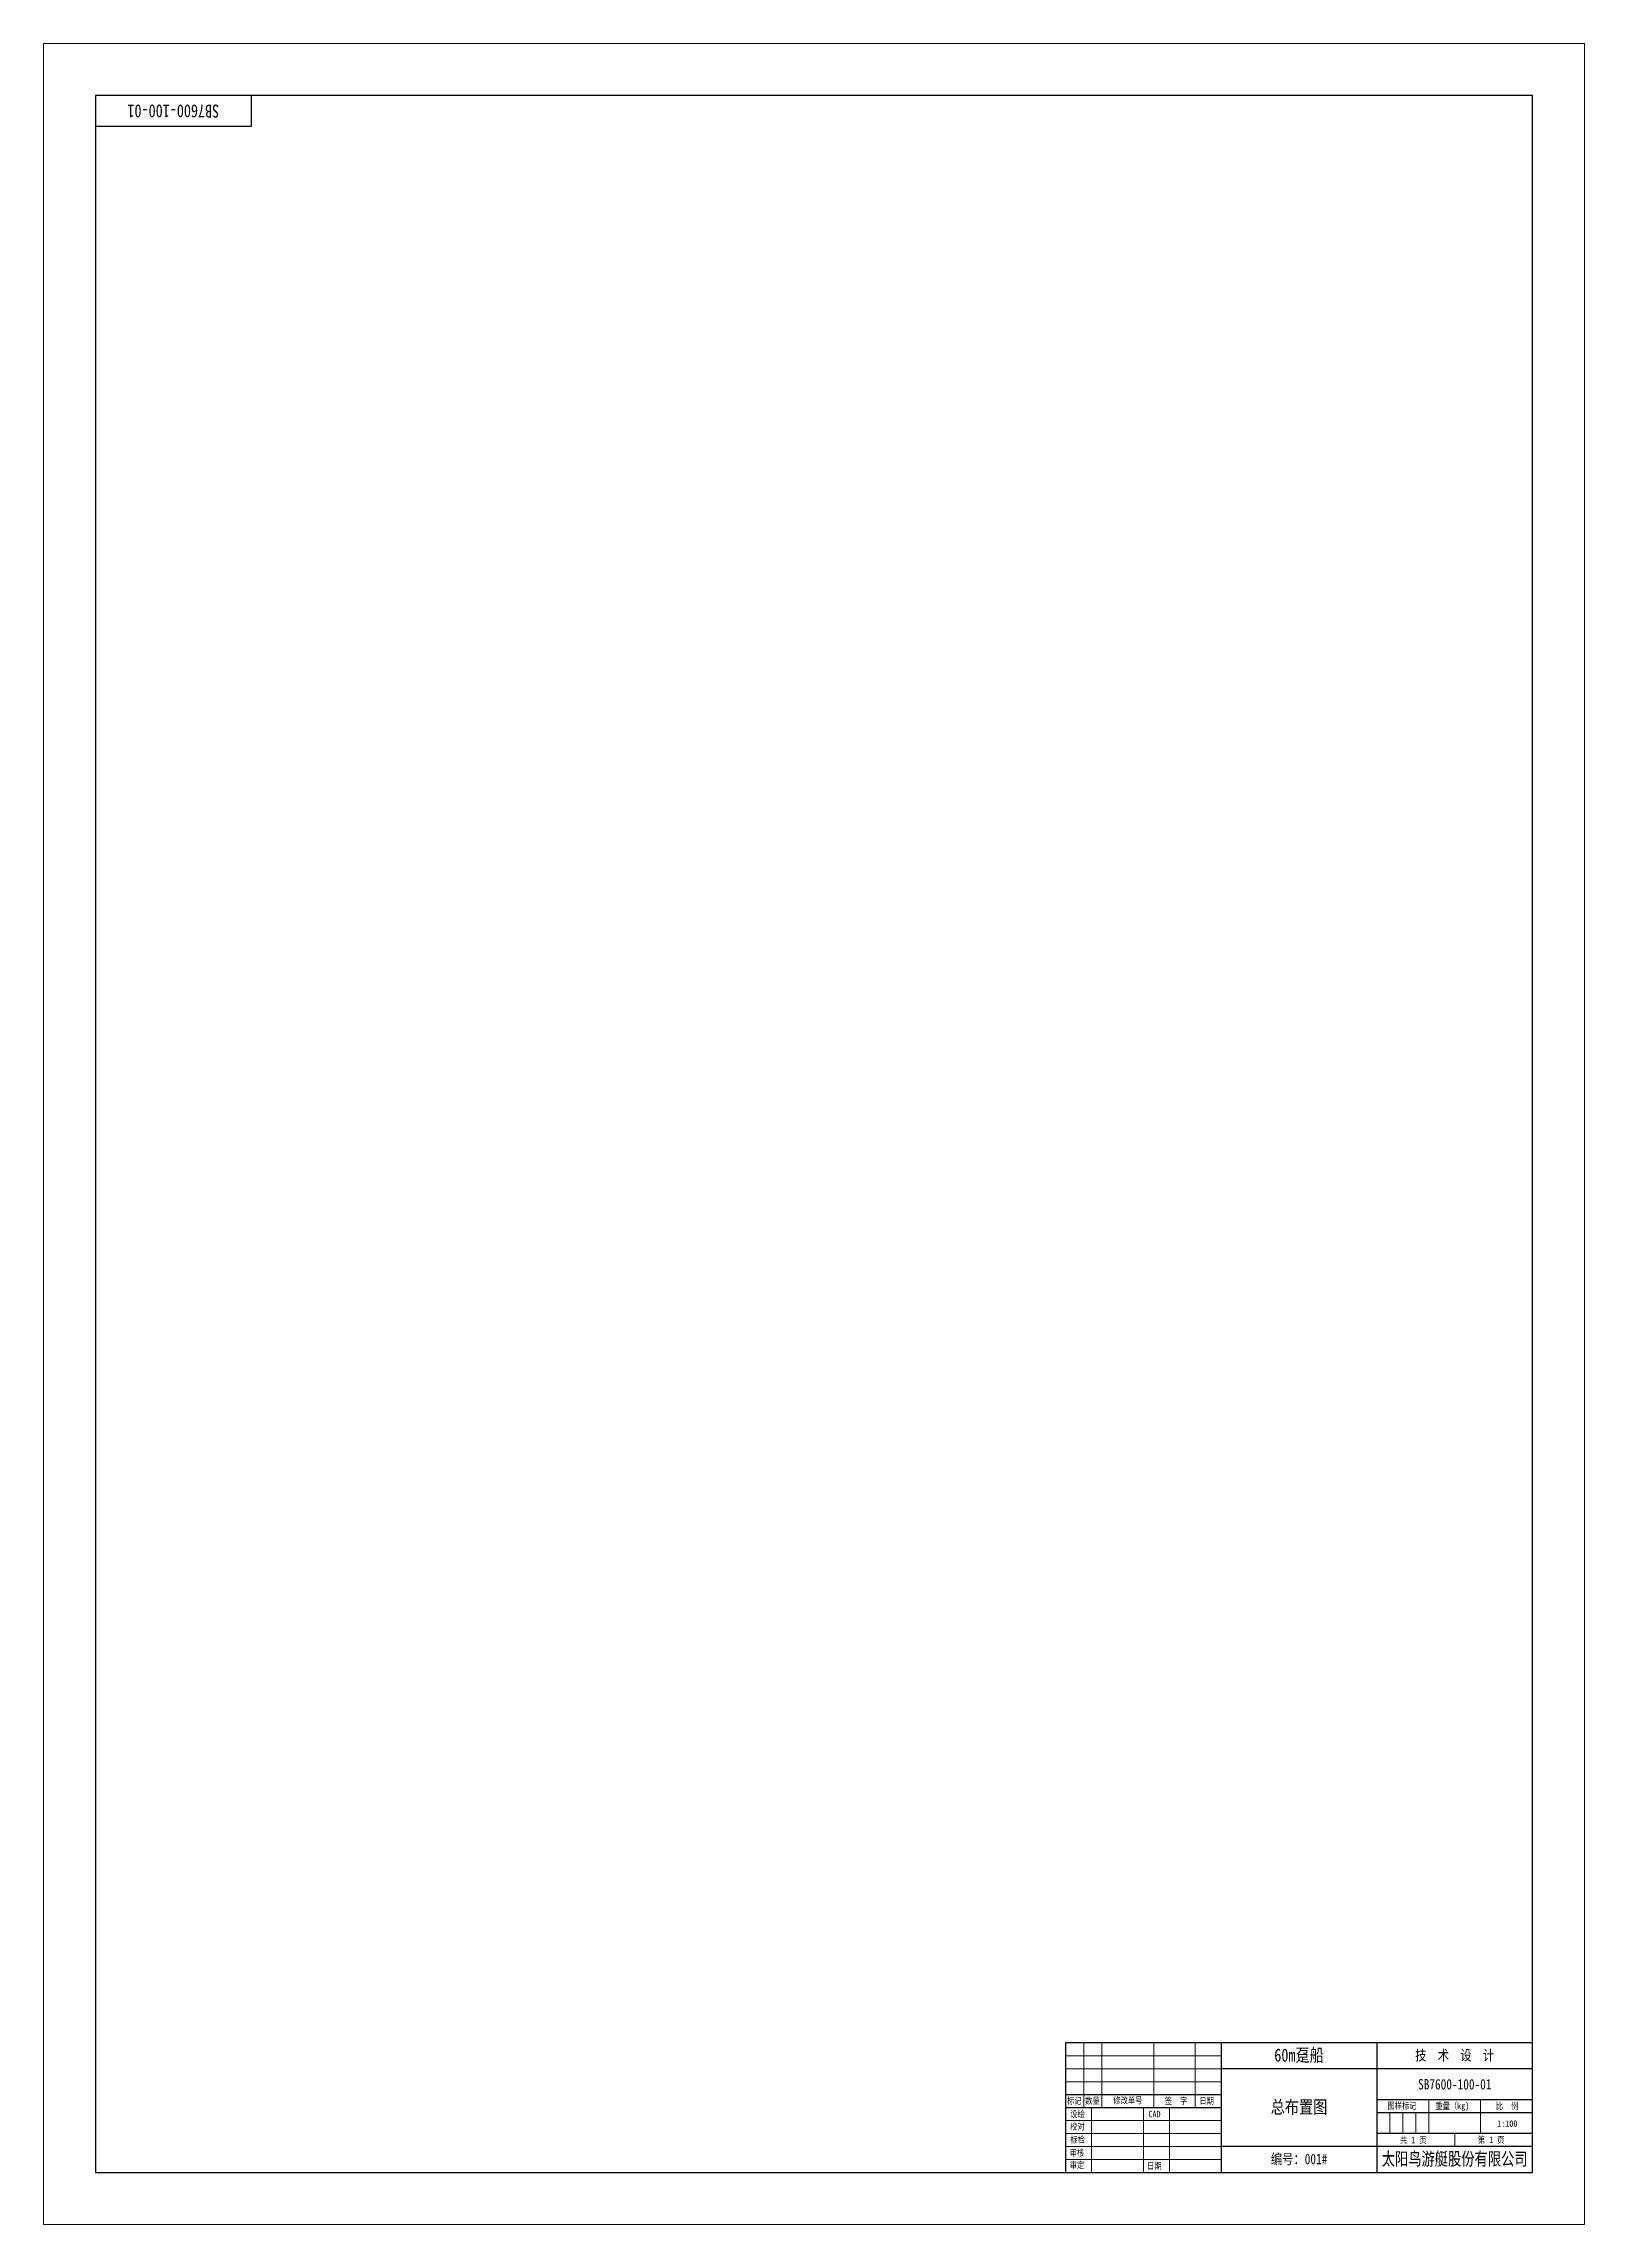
# Model space of a CAD drawing. Header units: millimetres. Extents: x -4702 to 3318, y -104 to 3616.
# Drawn here: x -2949 to -2355, y 1583 to 2424 of the extents above; entities that cross this region are included whole.
import ezdxf
from ezdxf.enums import TextEntityAlignment as Align

# ---------------------------------------------------------------- set-up
doc = ezdxf.new("R2010")
doc.units = ezdxf.units.MM
doc.layers.add('TEXT', color=1, linetype='Continuous', lineweight=9)
doc.layers.add('图框', color=7, linetype='Continuous', lineweight=9)
doc.styles.add('FS', font='SIMFANG.TTF', dxfattribs={"width": 0.8})

msp = doc.modelspace()

# ---------------------------------------------------------------- texts
at = {"layer": 'TEXT', "color": 7, "lineweight": 15, "style": 'FS', "width": 0.8}
for s, p in [('标记', (-2554.541, 1628.982)), ('数量', (-2547.541, 1628.982)), (' 修改单号', (-2538.233, 1629.118)), ('签  字', (-2516.84, 1628.941)), ('日期', (-2503.463, 1628.941)), ('设绘', (-2553.273, 1623.853)), ('CAD', (-2523.149, 1623.835)), ('校对', (-2553.31, 1618.99)), ('标检', (-2553.23, 1614.001)), ('审核', (-2553.527, 1608.874)), ('审定', (-2553.504, 1604.16)), ('日期', (-2523.665, 1603.848))]:
    msp.add_text(s, height=2.5, dxfattribs=at).set_placement(p)
for s, p in [('图样标记', (-2425.37, 1627.073)), ('重量（kg)', (-2405.972, 1627.002)), ('比  例', (-2384.84, 1626.921)), ('共 1 页', (-2421.043, 1613.796)), ('第 1 页', (-2391.012, 1613.886)), ('1:100', (-2384.797, 1620.168))]:
    msp.add_text(s, height=2.5, dxfattribs=at).set_placement(p, align=Align.CENTER)
at = {"layer": 'TEXT', "color": 7, "lineweight": 15, "insert": (-2899.066, 2397.541), "char_height": 5, "width": 60, "attachment_point": 5, "rotation": 180, "style": 'FS'}
msp.add_mtext('SB7600-100-01', dxfattribs=at)
at = {"layer": 'TEXT', "color": 7, "lineweight": 15, "insert": (-2465.066, 1647.541), "char_height": 5, "width": 60, "attachment_point": 5, "line_spacing_factor": 0.72, "style": 'FS'}
msp.add_mtext('60m趸船', dxfattribs=at)
at = {"layer": 'TEXT', "color": 7, "lineweight": 15, "attachment_point": 5, "style": 'FS'}
for s, insert, char_height, width in [('技  术  设  计', (-2405.066, 1647.541), 4, 60), ('SB7600-100-01', (-2405.028, 1636.541), 4, 59.92321), ('总布置图', (-2465.066, 1627.541), 5, 60), ('编号：001#', (-2465.066, 1607.541), 4, 60), ('{\\fSTXinwei|b0|i0|c134|p2;\\W0.75;太阳鸟游艇股份有限公司}', (-2405.066, 1607.541), 5, 60)]:
    msp.add_mtext(s, dxfattribs=dict(at, insert=insert, char_height=char_height, width=width))

# ---------------------------------------------------------------- linework, layer by layer
at = {"layer": '图框', "lineweight": 30}
for p, q in [((-2869.066, 2403.541), (-2869.066, 2391.541)), ((-2869.066, 2391.541), (-2929.066, 2391.541)), ((-2555.066, 1652.541), (-2555.066, 1602.541)), ((-2375.066, 1652.541), (-2555.066, 1652.541)), ((-2495.066, 1652.541), (-2495.066, 1602.541)), ((-2435.066, 1652.541), (-2435.066, 1602.541)), ((-2375.066, 1642.541), (-2495.066, 1642.541)), ((-2495.066, 1632.541), (-2555.066, 1632.541)), ((-2495.066, 1627.541), (-2555.066, 1627.541)), ((-2375.066, 1630.541), (-2435.066, 1630.541)), ((-2375.066, 1625.541), (-2435.066, 1625.541)), ((-2375.066, 1617.541), (-2435.066, 1617.541)), ((-2375.066, 1612.541), (-2495.066, 1612.541))]:
    msp.add_line(p, q, dxfattribs=at)
at = {"layer": '图框', "color": 7, "lineweight": 15}
for p, q in [((-2548.066, 1652.541), (-2548.066, 1627.541)), ((-2541.066, 1652.541), (-2541.066, 1627.541)), ((-2521.066, 1652.541), (-2521.066, 1627.541)), ((-2505.066, 1652.541), (-2505.066, 1627.541)), ((-2495.066, 1647.541), (-2555.066, 1647.541)), ((-2495.066, 1642.541), (-2555.066, 1642.541)), ((-2495.066, 1637.541), (-2555.066, 1637.541)), ((-2545.066, 1627.541), (-2545.066, 1602.541)), ((-2525.066, 1627.541), (-2525.066, 1602.541)), ((-2515.066, 1627.541), (-2515.066, 1602.541)), ((-2430.066, 1625.541), (-2430.066, 1617.541)), ((-2425.066, 1625.541), (-2425.066, 1617.541)), ((-2420.066, 1625.541), (-2420.066, 1617.541)), ((-2415.066, 1630.541), (-2415.066, 1617.541)), ((-2395.066, 1630.541), (-2395.066, 1617.541)), ((-2495.066, 1622.541), (-2555.066, 1622.541)), ((-2495.066, 1617.541), (-2555.066, 1617.541)), ((-2405.066, 1612.541), (-2405.066, 1617.541)), ((-2495.066, 1612.541), (-2555.066, 1612.541)), ((-2495.066, 1607.541), (-2555.066, 1607.541))]:
    msp.add_line(p, q, dxfattribs=at)
at = {"layer": '图框', "color": 6, "ltscale": 5}
msp.add_lwpolyline([(-2949.066, 1582.541), (-2355.066, 1582.541), (-2355.066, 2423.541), (-2949.066, 2423.541)], close=True, dxfattribs=at)
at = {"layer": '图框', "lineweight": 30}
msp.add_lwpolyline([(-2929.066, 1602.541), (-2375.066, 1602.541), (-2375.066, 2403.541), (-2929.066, 2403.541)], close=True, dxfattribs=at)

msp.set_redraw_order([(e.dxf.handle, doc.entitydb.next_handle()) for e in msp.query("TEXT MTEXT ATTDEF DIMENSION ARC_DIMENSION")])  # texts and dimensions are drawn at this point

doc.saveas('drawing.dxf')
